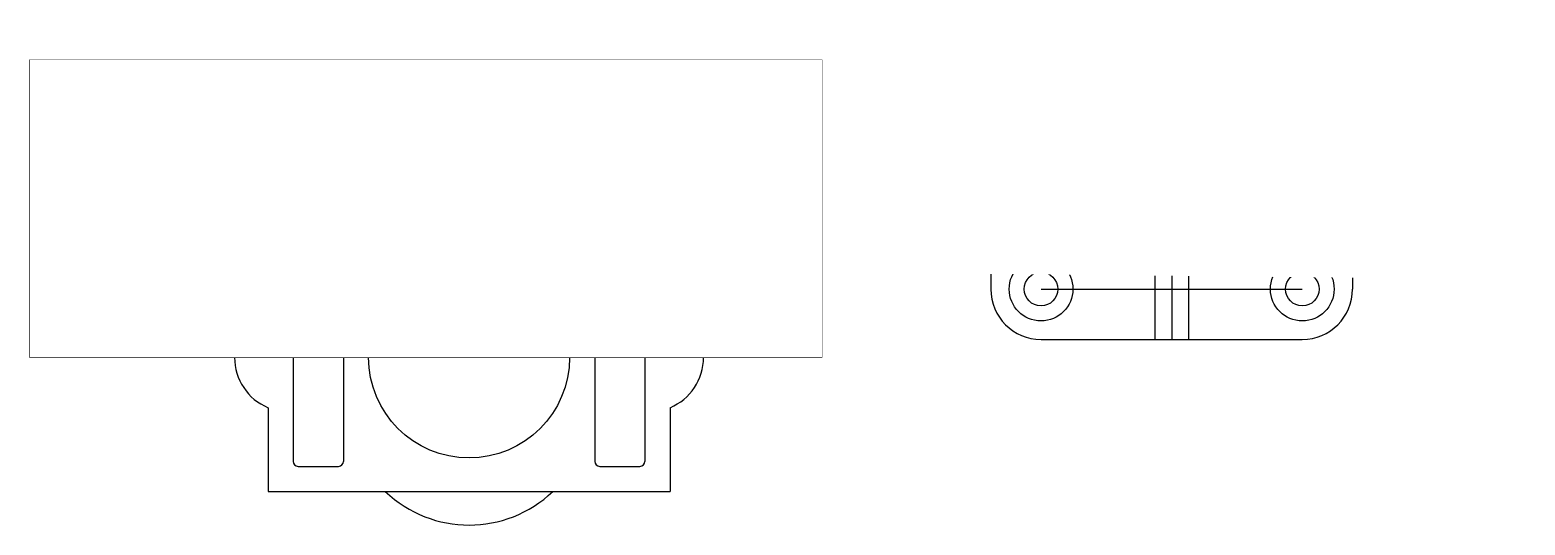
# Model space of a CAD drawing. Header units: millimetres. Extents: x -11614 to -3042, y 13178 to 15416.
# Drawn here: x -7043 to -6150, y 14188 to 14483 of the extents above; entities that cross this region are included whole.
import ezdxf

# ---------------------------------------------------------------- set-up
doc = ezdxf.new("R2010")
doc.units = ezdxf.units.MM
doc.header["$LTSCALE"] = 0.5

msp = doc.modelspace()

# ---------------------------------------------------------------- linework, layer by layer
at = {"color": 0, "linetype": 'Continuous', "ltscale": 0.5}
for p, q in [((-6468.965, 14400.666), (-6252.965, 14400.666)), ((-6468.965, 14400.666), (-6468.965, 14328.666)), ((-6252.965, 14400.666), (-6252.965, 14328.666)), ((-6468.965, 14380.666), (-6252.965, 14380.666)), ((-6370.965, 14380.666), (-6370.965, 14298.666)), ((-6360.965, 14380.666), (-6360.965, 14298.666)), ((-6350.965, 14380.666), (-6350.965, 14298.666)), ((-6438.965, 14328.666), (-6282.965, 14328.666)), ((-6438.965, 14298.666), (-6282.965, 14298.666))]:
    msp.add_line(p, q, dxfattribs=at)
for p, q in [((-6900.452, 14367.948), (-6900.452, 14317.948)), ((-6900.452, 14367.948), (-6849.597, 14367.948)), ((-6730.452, 14367.948), (-6660.452, 14367.948)), ((-6660.452, 14367.948), (-6660.452, 14317.948)), ((-6885.452, 14349.948), (-6885.452, 14225.948)), ((-6882.452, 14352.948), (-6858.452, 14352.948)), ((-6855.452, 14349.948), (-6855.452, 14225.948)), ((-6705.452, 14349.948), (-6705.452, 14225.948)), ((-6702.452, 14352.948), (-6678.452, 14352.948)), ((-6675.452, 14349.948), (-6675.452, 14225.948)), ((-6900.452, 14257.948), (-6900.452, 14207.948)), ((-6660.452, 14257.948), (-6660.452, 14207.948)), ((-6660.452, 14257.948), (-6660.452, 14207.948)), ((-6882.452, 14222.948), (-6858.452, 14222.948)), ((-6702.452, 14222.948), (-6678.452, 14222.948)), ((-6900.452, 14207.948), (-6730.452, 14207.948)), ((-6730.452, 14207.948), (-6660.452, 14207.948))]:
    msp.add_line(p, q)
msp.add_circle((-6780.452, 14287.948), 60)
for centre, radius in [((-6438.965, 14328.666), 19), ((-6282.965, 14328.666), 19), ((-6438.965, 14328.666), 10), ((-6282.965, 14328.666), 10)]:
    msp.add_circle(centre, radius, dxfattribs=at)
for centre, radius, start, end in [((-6780.452, 14315.448), 72.5, 46.397181, 133.602819), ((-6882.452, 14349.948), 3, 90, 180), ((-6858.452, 14349.948), 3, 0, 90), ((-6702.452, 14349.948), 3, 90, 180), ((-6678.452, 14349.948), 3, 0, 90), ((-6887.952, 14287.948), 32.5, 112.619865, 247.380135), ((-6672.952, 14287.948), 32.5, 292.619865, 67.380135), ((-6882.452, 14225.948), 3, 180, 270), ((-6858.452, 14225.948), 3, 270, 0), ((-6702.452, 14225.948), 3, 180, 270), ((-6678.452, 14225.948), 3, 270, 0), ((-6780.452, 14260.448), 72.5, 226.397181, 313.602819)]:
    msp.add_arc(centre, radius, start, end)
for centre, start, end in [((-6438.965, 14328.666), 180, 270), ((-6282.965, 14328.666), 270, 0)]:
    msp.add_arc(centre, 30, start, end, dxfattribs=at)

# ---------------------------------------------------------------- next in the draw order: wipeouts: each hides what was drawn before it
at = {"color": 0, "linetype": 'Continuous'}
msp.add_wipeout([(-6219.214, 14483.225), (-6680.301, 14452.888), (-6597.761, 14339.127), (-6149.956, 14334.386)], dxfattribs=at)

# ---------------------------------------------------------------- next in the draw order: linework, layer by layer
at = {"color": 141, "linetype": 'Continuous', "lineweight": 0, "ltscale": 0.5, "true_color": 0xadddf7}
msp.add_lwpolyline([(-7042.643, 14465.425), (-6569.816, 14465.425), (-6569.816, 14287.948), (-7042.643, 14287.948)], close=True, dxfattribs=at)

# ---------------------------------------------------------------- next in the draw order: wipeouts: each hides what was drawn before it
msp.add_wipeout([(-7042.643, 14465.425), (-6569.816, 14465.425), (-6569.816, 14287.948), (-7042.643, 14287.948)], dxfattribs=at)

doc.saveas('drawing.dxf')
